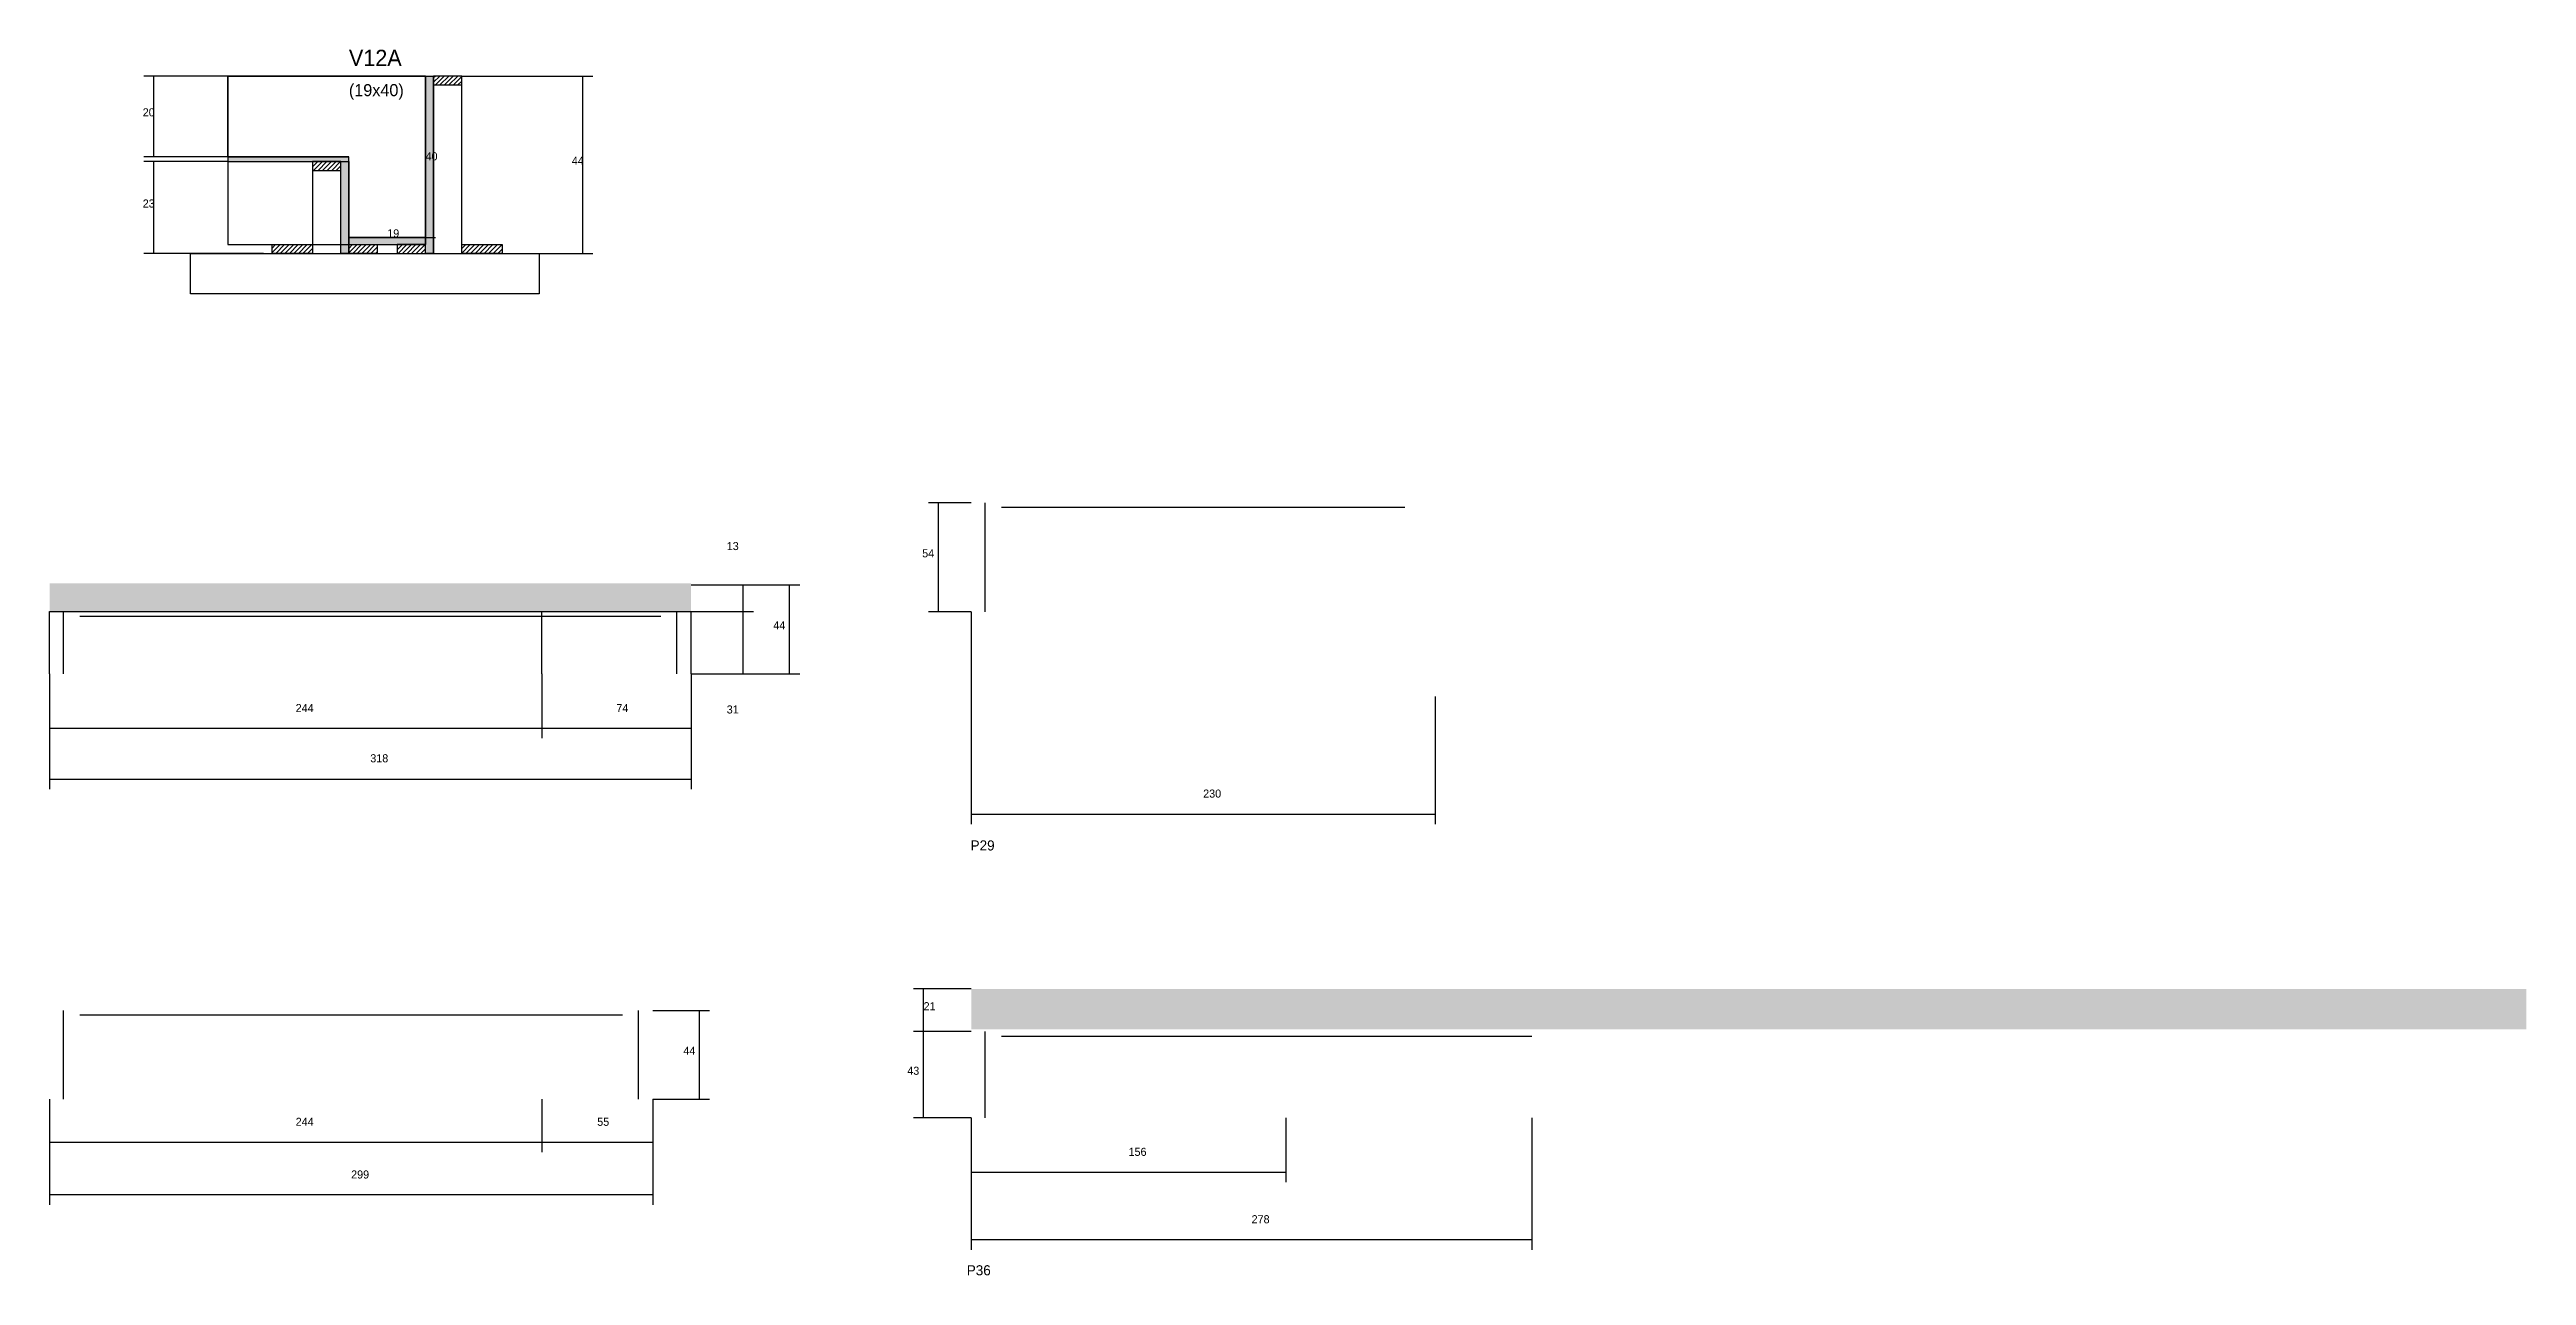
# Model space of a CAD drawing. Header units: metres. Extents: x -65046 to 21926, y -45195 to 1016.
# Drawn here: x 1452 to 2680, y -22595 to -21987 of the extents above; entities that cross this region are included whole.
import ezdxf

# ---------------------------------------------------------------- set-up
doc = ezdxf.new("R2010")
doc.units = ezdxf.units.M
for name, color, linetype in [('CONCRETO', 251, 'Continuous'), ('COTA', 241, 'Continuous'), ('Hachura', 253, 'Continuous'), ('Madeira', 126, 'Continuous'), ('NOMENCLATURA', 7, 'Continuous'), ('Painéis', 200, 'Continuous'), ('SARR_2.2x7', 40, 'Continuous'), ('Texto Seção', 7, 'Continuous')]:
    doc.layers.add(name, color=color, linetype=linetype)

msp = doc.modelspace()

# ---------------------------------------------------------------- texts
at = {"layer": 'COTA'}
for s, p in [('20', (1497.8, -22020)), ('40', (1638, -22041.8)), ('44', (1710.5, -22044)), ('23', (1497.8, -22065.2)), ('19', (1619, -22080)), ('13', (1787.3, -22235)), ('54', (1884.2, -22238.6)), ('44', (1810.4, -22274.3)), ('244', (1573.6, -22315.3)), ('74', (1732.6, -22315.3)), ('31', (1787.3, -22316)), ('318', (1610.6, -22340.2)), ('230', (2023.5, -22357.7)), ('21', (1884.9, -22463.1)), ('44', (1765.8, -22485.2)), ('43', (1876.8, -22495.1)), ('244', (1573.6, -22520.4)), ('55', (1723.1, -22520.4)), ('156', (1986.5, -22535.3)), ('299', (1601.1, -22546.5)), ('278', (2047.5, -22568.7))]:
    msp.add_text(s, height=4, dxfattribs=at).set_placement(p)
at = {"layer": 'NOMENCLATURA'}
for s, p in [('P29', (1908.2, -22383.9)), ('P36', (1906.3, -22594.5))]:
    msp.add_text(s, height=5, dxfattribs=at).set_placement(p)
at = {"layer": 'Texto Seção'}
for s, height, p in [('V12A', 8, (1600, -21995)), ('(19x40)', 6, (1600, -22010))]:
    msp.add_text(s, height=height, dxfattribs=at).set_placement(p)

# ---------------------------------------------------------------- hatches: boundary and pattern name
at = {"layer": 'COTA'}
h = msp.add_hatch(dxfattribs=at)
h.set_pattern_fill('AR-CONC', scale=0.03)
h.paths.add_polyline_path([(1451.6, -22251.5), (1451.6, -22265.5), (1769.6, -22265.5), (1769.6, -22251.5)])
h = msp.add_hatch(dxfattribs=at)
h.set_pattern_fill('AR-CONC', scale=0.03)
h.paths.add_polyline_path([(1908.5, -22452.5), (1908.5, -22472.5), (1908.5, -22472.5), (2679.5, -22472.5), (2679.5, -22472.5), (2679.5, -22452.5), (2679.5, -22452.5), (1908.5, -22452.5)])
at = {"layer": 'Hachura'}
h = msp.add_hatch(color=8, dxfattribs=at)
h.dxf.hatch_style = 1
h.paths.add_polyline_path([(1638, -22000), (1642, -22000), (1642, -22000), (1642, -22088), (1642, -22088), (1638, -22088), (1638, -22088), (1638, -22000)])
h = msp.add_hatch(dxfattribs=at)
h.set_pattern_fill('ANSI31', scale=0.5)
h.paths.add_polyline_path([(1656, -22004.4), (1656, -22000), (1656, -22000), (1642, -22000), (1642, -22000), (1642, -22004.4), (1642, -22004.4), (1656, -22004.4)])
h = msp.add_hatch(color=8, dxfattribs=at)
h.dxf.hatch_style = 1
h.paths.add_polyline_path([(1600, -22042.4), (1600, -22040), (1600, -22040), (1540, -22040), (1540, -22040), (1540, -22042.4), (1540, -22042.4), (1600, -22042.4)])
h = msp.add_hatch(dxfattribs=at)
h.set_pattern_fill('ANSI31', scale=0.5)
h.paths.add_polyline_path([(1596, -22046.8), (1596, -22042.4), (1596, -22042.4), (1582, -22042.4), (1582, -22042.4), (1582, -22046.8), (1582, -22046.8), (1596, -22046.8)])
h = msp.add_hatch(color=8, dxfattribs=at)
h.dxf.hatch_style = 1
h.paths.add_polyline_path([(1596, -22042.4), (1600, -22042.4), (1600, -22042.4), (1600, -22088), (1600, -22088), (1596, -22088), (1596, -22088), (1596, -22042.4)])
h = msp.add_hatch(dxfattribs=at)
h.set_pattern_fill('ANSI31', scale=0.5)
h.paths.add_polyline_path([(1562, -22088), (1562, -22083.6), (1562, -22083.6), (1582, -22083.6), (1582, -22083.6), (1582, -22088), (1582, -22088), (1562, -22088)])
h = msp.add_hatch(color=8, dxfattribs=at)
h.dxf.hatch_style = 1
h.paths.add_polyline_path([(1638, -22083.6), (1638, -22080), (1638, -22080), (1600, -22080), (1600, -22080), (1600, -22083.6), (1600, -22083.6), (1638, -22083.6)])
h = msp.add_hatch(dxfattribs=at)
h.set_pattern_fill('ANSI31', scale=0.5)
h.paths.add_polyline_path([(1600, -22088), (1600, -22083.6), (1600, -22083.6), (1614, -22083.6), (1614, -22083.6), (1614, -22088), (1614, -22088), (1600, -22088)])
h = msp.add_hatch(dxfattribs=at)
h.set_pattern_fill('ANSI31', scale=0.5)
h.paths.add_polyline_path([(1638, -22088), (1638, -22083.6), (1638, -22083.6), (1624, -22083.6), (1624, -22083.6), (1624, -22088), (1624, -22088), (1638, -22088)])
h = msp.add_hatch(dxfattribs=at)
h.set_pattern_fill('ANSI31', scale=0.5)
h.paths.add_polyline_path([(1656, -22088), (1656, -22083.6), (1656, -22083.6), (1676, -22083.6), (1676, -22083.6), (1676, -22088), (1676, -22088), (1656, -22088)])

# ---------------------------------------------------------------- linework, layer by layer
at = {"layer": 'CONCRETO'}
for points in [[(1600, -22040), (1540, -22040), (1540, -22000), (1600, -22000), (1600, -22000), (1638, -22000), (1638, -22083.6), (1638, -22083.6), (1638, -22080), (1600, -22080)], [(1540, -22083.6), (1638, -22083.6), (1638, -22000), (1540, -22000)]]:
    msp.add_lwpolyline(points, close=True, dxfattribs=at)
at = {"layer": 'COTA'}
for p, q in [((1540, -22000), (1498.3, -22000)), ((1503.3, -22040), (1503.3, -22000)), ((1600, -22000), (1643, -22000)), ((1638, -22080), (1638, -22000)), ((1656, -22000), (1721, -22000)), ((1716, -22088), (1716, -22000)), ((1540, -22040), (1498.3, -22040)), ((1540, -22042.4), (1498.3, -22042.4)), ((1503.3, -22088), (1503.3, -22042.4)), ((1600, -22088), (1600, -22075)), ((1638, -22088), (1638, -22075)), ((1557.6, -22088), (1498.3, -22088)), ((1600, -22080), (1643, -22080)), ((1600, -22080), (1638, -22080)), ((1656, -22088), (1721, -22088)), ((1908.5, -22211.6), (1887.3, -22211.6)), ((1892.3, -22265.6), (1892.3, -22211.6)), ((1769.6, -22252.3), (1823.5, -22252.3)), ((1769.6, -22252.3), (1800.5, -22252.3)), ((1795.5, -22265.5), (1795.5, -22252.3)), ((1818.5, -22296.3), (1818.5, -22252.3)), ((1769.6, -22265.5), (1800.5, -22265.5)), ((1769.6, -22265.5), (1800.5, -22265.5)), ((1795.5, -22296.3), (1795.5, -22265.5)), ((1908.5, -22265.6), (1887.3, -22265.6)), ((1908.5, -22265.6), (1908.5, -22370.9)), ((1451.6, -22296.3), (1451.6, -22353.5)), ((1451.6, -22296.3), (1451.6, -22328.3)), ((1695.6, -22296.3), (1695.6, -22328.3)), ((1695.6, -22296.3), (1695.6, -22328.3)), ((1769.6, -22296.3), (1769.6, -22353.5)), ((1769.6, -22296.3), (1823.5, -22296.3)), ((1769.6, -22296.3), (1769.6, -22328.3)), ((1769.6, -22296.3), (1800.5, -22296.3)), ((2138.5, -22307.6), (2138.5, -22370.9)), ((1451.6, -22323.3), (1695.6, -22323.3)), ((1695.6, -22323.3), (1769.6, -22323.3)), ((1451.6, -22348.5), (1769.6, -22348.5)), ((1908.5, -22365.9), (2138.5, -22365.9)), ((1908.5, -22452.5), (1879.9, -22452.5)), ((1884.9, -22473.7), (1884.9, -22452.5)), ((1750.6, -22463.2), (1778.8, -22463.2)), ((1773.8, -22507.2), (1773.8, -22463.2)), ((1908.5, -22473.7), (1879.9, -22473.7)), ((1908.5, -22473.7), (1879.9, -22473.7)), ((1884.9, -22516.5), (1884.9, -22473.7)), ((1451.6, -22507.2), (1451.6, -22559.5)), ((1451.6, -22507.2), (1451.6, -22533.5)), ((1695.6, -22507.2), (1695.6, -22533.5)), ((1695.6, -22507.2), (1695.6, -22533.5)), ((1750.6, -22507.2), (1750.6, -22559.5)), ((1750.6, -22507.2), (1778.8, -22507.2)), ((1750.6, -22507.2), (1750.6, -22533.5)), ((1908.5, -22516.5), (1879.9, -22516.5)), ((1908.5, -22516.5), (1908.5, -22581.8)), ((1908.5, -22516.5), (1908.5, -22548.4)), ((2064.5, -22516.5), (2064.5, -22548.4)), ((2186.5, -22516.5), (2186.5, -22581.8)), ((1451.6, -22528.5), (1695.6, -22528.5)), ((1695.6, -22528.5), (1750.6, -22528.5)), ((1908.5, -22543.4), (2064.5, -22543.4)), ((1451.6, -22554.5), (1750.6, -22554.5)), ((1908.5, -22576.8), (2186.5, -22576.8))]:
    msp.add_line(p, q, dxfattribs=at)
at = {"layer": 'Madeira'}
for points in [[(1656, -22004.4), (1656, -22000), (1642, -22000), (1642, -22004.4)], [(1656, -22000), (1642, -22000), (1642, -22088), (1656, -22088)], [(1596, -22046.8), (1596, -22042.4), (1582, -22042.4), (1582, -22046.8)], [(1596, -22042.4), (1582, -22042.4), (1582, -22088), (1596, -22088)], [(1694.4, -22108), (1521.4, -22108), (1521.4, -22088), (1694.4, -22088)], [(1562, -22088), (1562, -22083.6), (1582, -22083.6), (1582, -22088)], [(1600, -22088), (1600, -22083.6), (1614, -22083.6), (1614, -22088)], [(1638, -22088), (1638, -22083.6), (1624, -22083.6), (1624, -22088)], [(1656, -22088), (1656, -22083.6), (1676, -22083.6), (1676, -22088)]]:
    msp.add_lwpolyline(points, close=True, dxfattribs=at)
at = {"layer": 'Painéis'}
for p, q in [((1642, -22088), (1642, -22000)), ((1540, -22040), (1600, -22040)), ((1600, -22088), (1600, -22042.4)), ((1600, -22080), (1638, -22080)), ((1600, -22083.6), (1600, -22080)), ((1638, -22083.6), (1638, -22080)), ((1451.6, -22265.5), (1769.6, -22265.5)), ((1451.6, -22296.3), (1451.6, -22265.5)), ((1695.6, -22296.3), (1695.6, -22265.5)), ((1769.6, -22296.3), (1769.6, -22265.5))]:
    msp.add_line(p, q, dxfattribs=at)
for points in [[(1638, -22000), (1642, -22000), (1642, -22088), (1638, -22088)], [(1600, -22042.4), (1600, -22040), (1540, -22040), (1540, -22042.4)], [(1596, -22042.4), (1600, -22042.4), (1600, -22088), (1596, -22088)], [(1638, -22083.6), (1638, -22080), (1600, -22080), (1600, -22083.6)]]:
    msp.add_lwpolyline(points, close=True, dxfattribs=at)
at = {"layer": 'SARR_2.2x7'}
for p, q in [((1915.5, -22265.6), (1915.5, -22211.6)), ((1923.5, -22213.8), (2123.5, -22213.8)), ((1458.6, -22296.3), (1458.6, -22265.5)), ((1466.6, -22267.7), (1754.6, -22267.7)), ((1762.6, -22296.3), (1762.6, -22265.5)), ((1458.6, -22507.2), (1458.6, -22463.2)), ((1466.6, -22465.4), (1695.6, -22465.4)), ((1695.6, -22465.4), (1735.6, -22465.4)), ((1743.6, -22507.2), (1743.6, -22463.2)), ((1915.5, -22516.5), (1915.5, -22473.7)), ((1923.5, -22475.9), (2186.5, -22475.9))]:
    msp.add_line(p, q, dxfattribs=at)

msp.set_redraw_order([(e.dxf.handle, doc.entitydb.next_handle()) for e in msp.query("TEXT MTEXT ATTDEF DIMENSION ARC_DIMENSION")])  # texts and dimensions are drawn at this point

doc.saveas('drawing.dxf')
